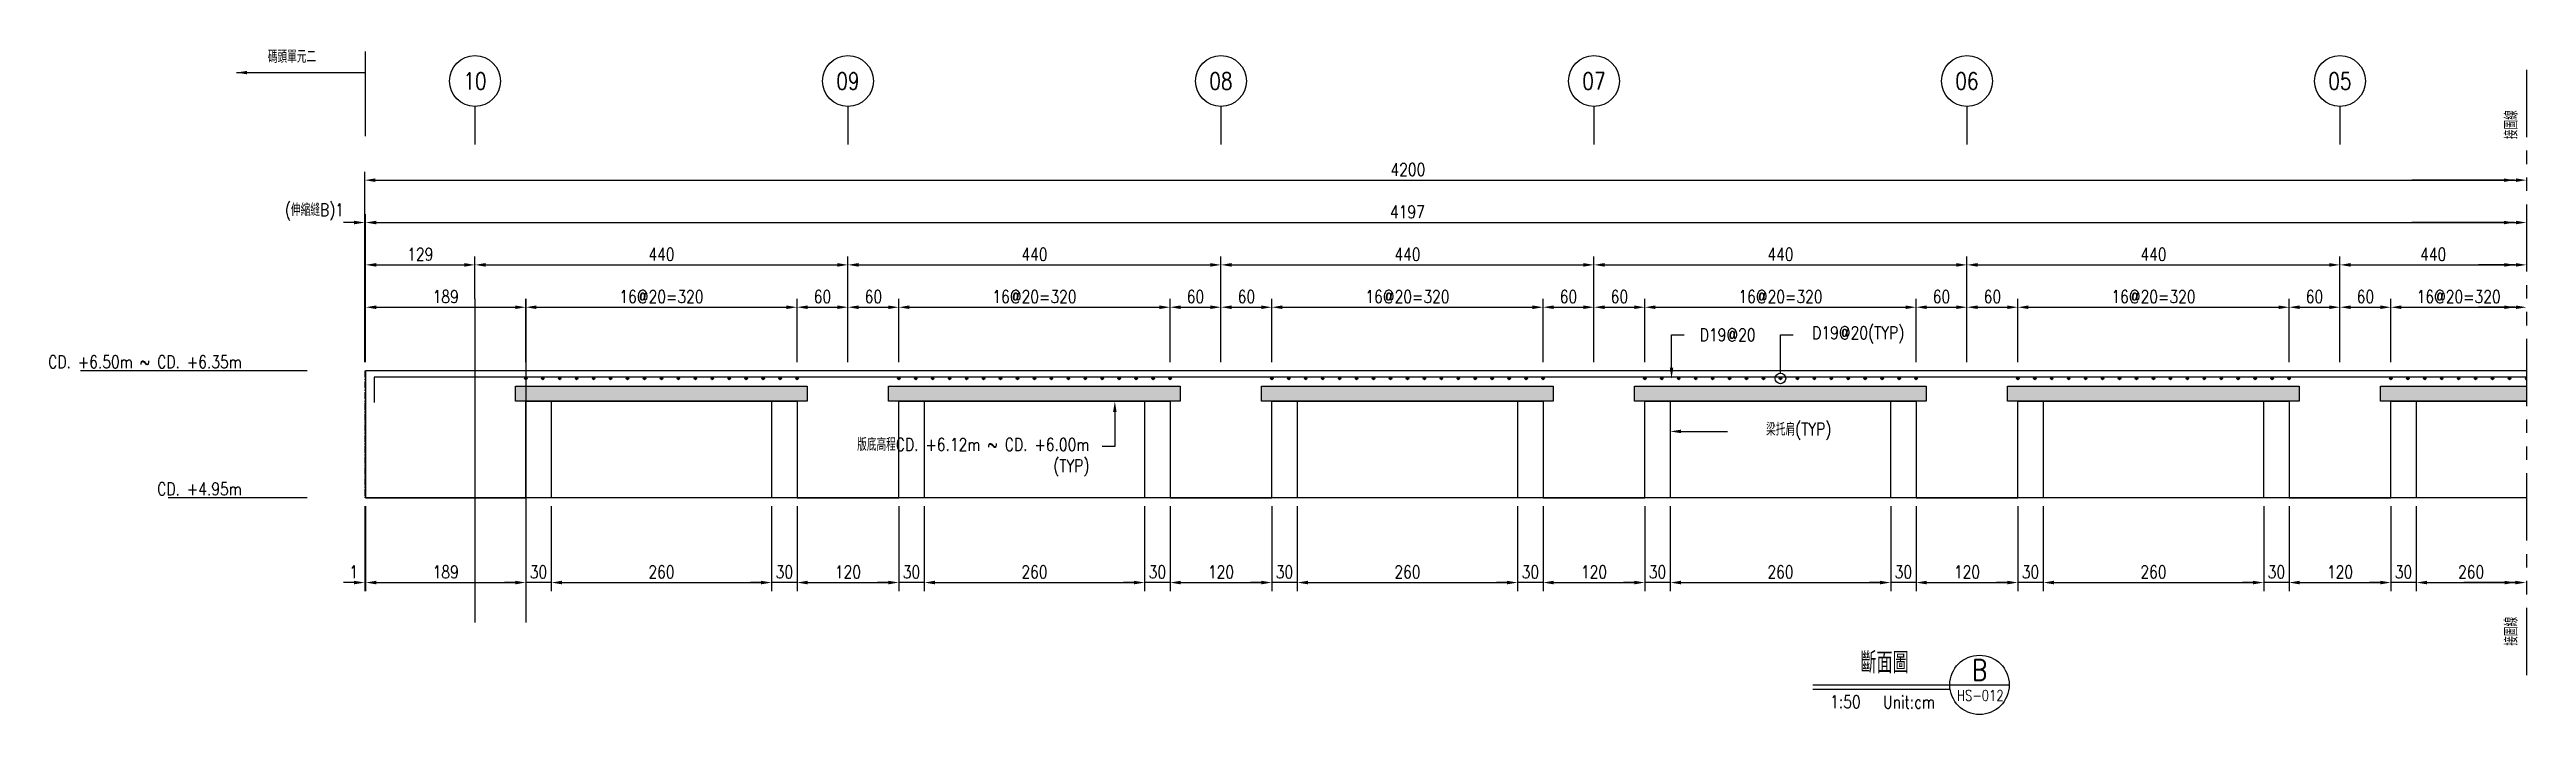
# Model space of a CAD drawing. Extents: x -791 to 13121, y -31587 to 2944.
# Drawn here: x 6902 to 9824, y 910 to 1695 of the extents above; entities that cross this region are included whole.
import ezdxf
from ezdxf import colors
from ezdxf.entities.mleader import LeaderData, LeaderLine
from ezdxf.enums import TextEntityAlignment as Align
from ezdxf.math import Vec2, Vec3

# ---------------------------------------------------------------- set-up
doc = ezdxf.new("R2010")
doc.units = 0
doc.header["$LTSCALE"] = 0.05
doc.linetypes.add('CENTER', pattern=[50.8, 31.75, -6.35, 6.35, -6.35])
doc.linetypes.add('PHANTOM', pattern=[63.5, 31.75, -6.35, 6.35, -6.35, 6.35, -6.35])
doc.layers.get('0').update_dxf_attribs({"linetype": 'CONTINUOUS'})
doc.layers.get('Defpoints').update_dxf_attribs({"linetype": 'CONTINUOUS'})
for name, color, linetype in [('HB_0', 7, 'CONTINUOUS'), ('HB_DIM', 1, 'CONTINUOUS'), ('HB_ReBar', 3, 'CONTINUOUS'), ('HB_SYMBOLS', 7, 'CONTINUOUS'), ('HB_TXT_CTEXT', 2, 'CONTINUOUS'), ('底圖', 7, 'CONTINUOUS'), ('預鑄版_HATCH', 253, 'CONTINUOUS')]:
    doc.layers.add(name, color=color, linetype=linetype)
doc.styles.get("Standard").update_dxf_attribs({"font": 'ROMANS.shx', "width": 0.8, "bigfont": 'lchinap.shx'})
doc.dimstyles.new('50cm', dxfattribs={"dimscale": 5, "dimtxt": 3, "dimasz": 2.5, "dimexe": 2, "dimexo": 2, "dimgap": 1, "dimtad": 1, "dimdsep": 46, "dimtxsty": 'Standard', "dimcen": 0, "dimclrt": 2, "dimadec": 0, "dimazin": 0, "dimtfac": 1, "dimtix": 1, "dimtmove": 2, "dimatfit": 3, "dimfxl": 0, "dimtolj": 1, "dimtzin": 0, "dimarcsym": 0})

msp = doc.modelspace()

# ---------------------------------------------------------------- texts
at = {"layer": 'HB_0', "color": 2, "linetype": 'Continuous', "width": 0.8}
for s, p in [('1:50', (9020.74, 924.947)), ('Unit:cm', (9095.794, 924.947))]:
    msp.add_text(s, height=15, dxfattribs=at).set_placement(p, align=Align.MIDDLE)
at = {"layer": 'HB_DIM', "color": 2, "insert": (7159.771, 1694.075), "char_height": 15, "attachment_point": 1}
msp.add_mtext('碼頭單元二 ', dxfattribs=at)
at = {"layer": 'HB_TXT_CTEXT', "linetype": 'Continuous', "width": 0.8}
for p in [(9805.271, 1606.208, 0), (9805.271, 1008.209, 0)]:
    msp.add_text('接圖線', height=15, rotation=90, dxfattribs=at).set_placement(p, align=Align.MIDDLE)
at = {"layer": 'HB_TXT_CTEXT', "color": 3, "linetype": 'Continuous', "width": 0.8}
msp.add_text('斷面圖', height=25.0001, dxfattribs=at).set_placement((9066.933, 972.447), align=Align.MIDDLE)

# ---------------------------------------------------------------- blocks, each defined once
blk = doc.blocks.new('CA')
at = {"layer": 'HB_SYMBOLS', "color": 3, "linetype": 'Continuous'}
blk.add_line((0, 0), (14, 0), dxfattribs=at)
at = {"layer": 'HB_SYMBOLS', "color": 4, "linetype": 'Continuous'}
blk.add_circle((7, 0), 7, dxfattribs=at)
at = {"layer": 'HB_SYMBOLS', "color": 3, "linetype": 'Continuous', "width": 0.8}
blk.add_attdef('A', text='', height=5, dxfattribs=at).set_placement((7, 3.5), align=Align.MIDDLE)
at = {"layer": 'HB_SYMBOLS', "color": 1, "linetype": 'Continuous', "width": 0.8}
blk.add_attdef('HB2002', text='', height=2.5, dxfattribs=at).set_placement((7, -2.5), align=Align.MIDDLE)
blk = doc.blocks.new('_None')
blk = doc.blocks.new('gr_t')
at = {"layer": 'HB_SYMBOLS', "color": 4, "linetype": 'Continuous'}
blk.add_line((0, -6), (0, -15), dxfattribs=at)
blk.add_circle((0, 0), 6, dxfattribs=at)
at = {"layer": 'HB_SYMBOLS', "color": 4, "linetype": 'Continuous', "width": 0.8}
blk.add_attdef('A', text='', height=4.5, dxfattribs=at).set_placement((0, 0), align=Align.MIDDLE)
blk = doc.blocks.new('*D788')
at = {"layer": 'Defpoints', "color": 0}
for p in [(9824.1, 1490.7), (7275.1, 1315.7), (9824.1, 1315.7)]:
    blk.add_point(p, dxfattribs=at)
at = {"layer": 'HB_DIM', "color": 0, "lineweight": -2}
for p, q in [((7275.1, 1325.7), (7275.1, 1500.7)), ((7287.6, 1490.7), (9811.6, 1490.7))]:
    blk.add_line(p, q, dxfattribs=at)
at = {"layer": 'HB_DIM', "color": 0}
for points in [[(7287.6, 1492.8), (7287.6, 1488.6), (7275.1, 1490.7)], [(9811.6, 1492.8), (9811.6, 1488.6), (9824.1, 1490.7)]]:
    blk.add_solid(points, dxfattribs=at)
at = {"layer": 'HB_DIM', "color": 2, "insert": (8504.1, 1503.2), "char_height": 15, "attachment_point": 5}
blk.add_mtext('\\A1;4197', dxfattribs=at)
blk = doc.blocks.new('*D789')
at = {"layer": 'Defpoints', "color": 0}
for p in [(7404.1, 1440.7), (7404.1, 1390.7), (7275.1, 1315.7)]:
    blk.add_point(p, dxfattribs=at)
at = {"layer": 'HB_DIM', "color": 0, "lineweight": -2}
for p, q in [((7275.1, 1325.7), (7275.1, 1450.7)), ((7287.6, 1440.7), (7391.6, 1440.7)), ((7404.1, 1400.7), (7404.1, 1450.7))]:
    blk.add_line(p, q, dxfattribs=at)
at = {"layer": 'HB_DIM', "color": 0}
for points in [[(7287.6, 1442.8), (7287.6, 1438.6), (7275.1, 1440.7)], [(7391.6, 1442.8), (7391.6, 1438.6), (7404.1, 1440.7)]]:
    blk.add_solid(points, dxfattribs=at)
at = {"layer": 'HB_DIM', "color": 2, "insert": (7339.6, 1453.2), "char_height": 15, "attachment_point": 5}
blk.add_mtext('\\A1;129', dxfattribs=at)
blk = doc.blocks.new('*D790')
at = {"layer": 'Defpoints', "color": 0}
for p in [(9824.1, 1540.7), (7274.1, 1315.7), (9824.1, 1315.7)]:
    blk.add_point(p, dxfattribs=at)
at = {"layer": 'HB_DIM', "color": 0, "lineweight": -2}
for p, q in [((7274.1, 1325.7), (7274.1, 1550.7)), ((7286.6, 1540.7), (9811.6, 1540.7))]:
    blk.add_line(p, q, dxfattribs=at)
at = {"layer": 'HB_DIM', "color": 0}
for points in [[(7286.6, 1542.8), (7286.6, 1538.6), (7274.1, 1540.7)], [(9811.6, 1542.8), (9811.6, 1538.6), (9824.1, 1540.7)]]:
    blk.add_solid(points, dxfattribs=at)
at = {"layer": 'HB_DIM', "color": 2, "insert": (8504.6, 1553.2), "char_height": 15, "attachment_point": 5}
blk.add_mtext('\\A1;4200', dxfattribs=at)
blk = doc.blocks.new('*D791')
at = {"layer": 'Defpoints', "color": 0}
for p in [(7274.1, 1490.7), (7274.1, 1315.7), (7275.1, 1315.7)]:
    blk.add_point(p, dxfattribs=at)
at = {"layer": 'HB_DIM', "color": 0, "lineweight": -2}
for p, q in [((7261.6, 1490.7), (7249.1, 1490.7)), ((7274.1, 1325.7), (7274.1, 1500.7)), ((7275.1, 1490.7), (7274.1, 1490.7)), ((7275.1, 1325.7), (7275.1, 1500.7)), ((7287.6, 1490.7), (7300.1, 1490.7))]:
    blk.add_line(p, q, dxfattribs=at)
at = {"layer": 'HB_DIM', "color": 0}
for points in [[(7261.6, 1492.8), (7261.6, 1488.6), (7274.1, 1490.7)], [(7287.6, 1492.8), (7287.6, 1488.6), (7275.1, 1490.7)]]:
    blk.add_solid(points, dxfattribs=at)
at = {"layer": 'HB_DIM', "color": 2, "insert": (7214.7, 1503.2), "char_height": 15, "attachment_point": 5}
blk.add_mtext('\\A1;(伸縮縫B)1', dxfattribs=at)
blk = doc.blocks.new('*D792')
at = {"layer": 'Defpoints', "color": 0}
for p in [(7844.1, 1440.7), (7404.1, 1390.7), (7844.1, 1390.7)]:
    blk.add_point(p, dxfattribs=at)
at = {"layer": 'HB_DIM', "color": 0, "lineweight": -2}
for p, q in [((7404.1, 1400.7), (7404.1, 1450.7)), ((7416.6, 1440.7), (7831.6, 1440.7)), ((7844.1, 1400.7), (7844.1, 1450.7))]:
    blk.add_line(p, q, dxfattribs=at)
at = {"layer": 'HB_DIM', "color": 0}
for points in [[(7416.6, 1442.8), (7416.6, 1438.6), (7404.1, 1440.7)], [(7831.6, 1442.8), (7831.6, 1438.6), (7844.1, 1440.7)]]:
    blk.add_solid(points, dxfattribs=at)
at = {"layer": 'HB_DIM', "color": 2, "insert": (7624.1, 1453.2), "char_height": 15, "attachment_point": 5}
blk.add_mtext('\\A1;440', dxfattribs=at)
blk = doc.blocks.new('*D793')
at = {"layer": 'Defpoints', "color": 0}
for p in [(7464.1, 1390.7), (7275.1, 1315.7), (7464.1, 1315.7)]:
    blk.add_point(p, dxfattribs=at)
at = {"layer": 'HB_DIM', "color": 0, "lineweight": -2}
for p, q in [((7275.1, 1325.7), (7275.1, 1400.7)), ((7287.6, 1390.7), (7451.6, 1390.7)), ((7464.1, 1325.7), (7464.1, 1400.7))]:
    blk.add_line(p, q, dxfattribs=at)
at = {"layer": 'HB_DIM', "color": 0}
for points in [[(7287.6, 1392.8), (7287.6, 1388.6), (7275.1, 1390.7)], [(7451.6, 1392.8), (7451.6, 1388.6), (7464.1, 1390.7)]]:
    blk.add_solid(points, dxfattribs=at)
at = {"layer": 'HB_DIM', "color": 2, "insert": (7369.6, 1403.2), "char_height": 15, "attachment_point": 5}
blk.add_mtext('\\A1;189', dxfattribs=at)
blk = doc.blocks.new('*D794')
at = {"layer": 'Defpoints', "color": 0}
for p in [(8284.1, 1440.7), (7844.1, 1390.7), (8284.1, 1390.7)]:
    blk.add_point(p, dxfattribs=at)
at = {"layer": 'HB_DIM', "color": 0, "lineweight": -2}
for p, q in [((7844.1, 1400.7), (7844.1, 1450.7)), ((7856.6, 1440.7), (8271.6, 1440.7)), ((8284.1, 1400.7), (8284.1, 1450.7))]:
    blk.add_line(p, q, dxfattribs=at)
at = {"layer": 'HB_DIM', "color": 0}
for points in [[(7856.6, 1442.8), (7856.6, 1438.6), (7844.1, 1440.7)], [(8271.6, 1442.8), (8271.6, 1438.6), (8284.1, 1440.7)]]:
    blk.add_solid(points, dxfattribs=at)
at = {"layer": 'HB_DIM', "color": 2, "insert": (8064.1, 1453.2), "char_height": 15, "attachment_point": 5}
blk.add_mtext('\\A1;440', dxfattribs=at)
blk = doc.blocks.new('*D795')
at = {"layer": 'Defpoints', "color": 0}
for p in [(8724.1, 1440.7), (8284.1, 1390.7), (8724.1, 1390.7)]:
    blk.add_point(p, dxfattribs=at)
at = {"layer": 'HB_DIM', "color": 0, "lineweight": -2}
for p, q in [((8284.1, 1400.7), (8284.1, 1450.7)), ((8296.6, 1440.7), (8711.6, 1440.7)), ((8724.1, 1400.7), (8724.1, 1450.7))]:
    blk.add_line(p, q, dxfattribs=at)
at = {"layer": 'HB_DIM', "color": 0}
for points in [[(8296.6, 1442.8), (8296.6, 1438.6), (8284.1, 1440.7)], [(8711.6, 1442.8), (8711.6, 1438.6), (8724.1, 1440.7)]]:
    blk.add_solid(points, dxfattribs=at)
at = {"layer": 'HB_DIM', "color": 2, "insert": (8504.1, 1453.2), "char_height": 15, "attachment_point": 5}
blk.add_mtext('\\A1;440', dxfattribs=at)
blk = doc.blocks.new('*D796')
at = {"layer": 'Defpoints', "color": 0}
for p in [(9164.1, 1440.7), (8724.1, 1390.7), (9164.1, 1390.7)]:
    blk.add_point(p, dxfattribs=at)
at = {"layer": 'HB_DIM', "color": 0, "lineweight": -2}
for p, q in [((8724.1, 1400.7), (8724.1, 1450.7)), ((8736.6, 1440.7), (9151.6, 1440.7)), ((9164.1, 1400.7), (9164.1, 1450.7))]:
    blk.add_line(p, q, dxfattribs=at)
at = {"layer": 'HB_DIM', "color": 0}
for points in [[(8736.6, 1442.8), (8736.6, 1438.6), (8724.1, 1440.7)], [(9151.6, 1442.8), (9151.6, 1438.6), (9164.1, 1440.7)]]:
    blk.add_solid(points, dxfattribs=at)
at = {"layer": 'HB_DIM', "color": 2, "insert": (8944.1, 1453.2), "char_height": 15, "attachment_point": 5}
blk.add_mtext('\\A1;440', dxfattribs=at)
blk = doc.blocks.new('*D797')
at = {"layer": 'Defpoints', "color": 0}
for p in [(9604.1, 1440.7), (9164.1, 1390.7), (9604.1, 1390.7)]:
    blk.add_point(p, dxfattribs=at)
at = {"layer": 'HB_DIM', "color": 0, "lineweight": -2}
for p, q in [((9164.1, 1400.7), (9164.1, 1450.7)), ((9176.6, 1440.7), (9591.6, 1440.7)), ((9604.1, 1400.7), (9604.1, 1450.7))]:
    blk.add_line(p, q, dxfattribs=at)
at = {"layer": 'HB_DIM', "color": 0}
for points in [[(9176.6, 1442.8), (9176.6, 1438.6), (9164.1, 1440.7)], [(9591.6, 1442.8), (9591.6, 1438.6), (9604.1, 1440.7)]]:
    blk.add_solid(points, dxfattribs=at)
at = {"layer": 'HB_DIM', "color": 2, "insert": (9384.1, 1453.2), "char_height": 15, "attachment_point": 5}
blk.add_mtext('\\A1;440', dxfattribs=at)
blk = doc.blocks.new('*D798')
at = {"layer": 'Defpoints', "color": 0}
for p in [(7784.1, 1165.7), (7904.1, 1165.7), (7904.1, 1065.7)]:
    blk.add_point(p, dxfattribs=at)
at = {"layer": 'HB_DIM', "color": 0, "lineweight": -2}
for p, q in [((7784.1, 1155.7), (7784.1, 1055.7)), ((7904.1, 1155.7), (7904.1, 1055.7)), ((7796.6, 1065.7), (7891.6, 1065.7))]:
    blk.add_line(p, q, dxfattribs=at)
at = {"layer": 'HB_DIM', "color": 0}
for points in [[(7796.6, 1067.8), (7796.6, 1063.6), (7784.1, 1065.7)], [(7891.6, 1067.8), (7891.6, 1063.6), (7904.1, 1065.7)]]:
    blk.add_solid(points, dxfattribs=at)
at = {"layer": 'HB_DIM', "color": 2, "insert": (7844.1, 1078.2), "char_height": 15, "attachment_point": 5}
blk.add_mtext('\\A1;120', dxfattribs=at)
blk = doc.blocks.new('*D799')
at = {"layer": 'Defpoints', "color": 0}
for p in [(7754.1, 1165.7), (7784.1, 1165.7), (7754.1, 1065.7)]:
    blk.add_point(p, dxfattribs=at)
at = {"layer": 'HB_DIM', "color": 0, "lineweight": -2}
for p, q in [((7754.1, 1155.7), (7754.1, 1055.7)), ((7784.1, 1155.7), (7784.1, 1055.7)), ((7741.6, 1065.7), (7729.1, 1065.7)), ((7784.1, 1065.7), (7754.1, 1065.7)), ((7796.6, 1065.7), (7809.1, 1065.7))]:
    blk.add_line(p, q, dxfattribs=at)
at = {"layer": 'HB_DIM', "color": 0}
for points in [[(7741.6, 1067.8), (7741.6, 1063.6), (7754.1, 1065.7)], [(7796.6, 1067.8), (7796.6, 1063.6), (7784.1, 1065.7)]]:
    blk.add_solid(points, dxfattribs=at)
at = {"layer": 'HB_DIM', "color": 2, "insert": (7769.1, 1078.2), "char_height": 15, "attachment_point": 5}
blk.add_mtext('\\A1;30', dxfattribs=at)
blk = doc.blocks.new('*D800')
at = {"layer": 'Defpoints', "color": 0}
for p in [(7904.1, 1165.7), (7934.1, 1165.7), (7904.1, 1065.7)]:
    blk.add_point(p, dxfattribs=at)
at = {"layer": 'HB_DIM', "color": 0, "lineweight": -2}
for p, q in [((7904.1, 1155.7), (7904.1, 1055.7)), ((7934.1, 1155.7), (7934.1, 1055.7)), ((7891.6, 1065.7), (7879.1, 1065.7)), ((7934.1, 1065.7), (7904.1, 1065.7)), ((7946.6, 1065.7), (7959.1, 1065.7))]:
    blk.add_line(p, q, dxfattribs=at)
at = {"layer": 'HB_DIM', "color": 0}
for points in [[(7891.6, 1067.8), (7891.6, 1063.6), (7904.1, 1065.7)], [(7946.6, 1067.8), (7946.6, 1063.6), (7934.1, 1065.7)]]:
    blk.add_solid(points, dxfattribs=at)
at = {"layer": 'HB_DIM', "color": 2, "insert": (7919.1, 1078.2), "char_height": 15, "attachment_point": 5}
blk.add_mtext('\\A1;30', dxfattribs=at)
blk = doc.blocks.new('*D801')
at = {"layer": 'Defpoints', "color": 0}
for p in [(8224.1, 1165.7), (8344.1, 1165.7), (8344.1, 1065.7)]:
    blk.add_point(p, dxfattribs=at)
at = {"layer": 'HB_DIM', "color": 0, "lineweight": -2}
for p, q in [((8224.1, 1155.7), (8224.1, 1055.7)), ((8344.1, 1155.7), (8344.1, 1055.7)), ((8236.6, 1065.7), (8331.6, 1065.7))]:
    blk.add_line(p, q, dxfattribs=at)
at = {"layer": 'HB_DIM', "color": 0}
for points in [[(8236.6, 1067.8), (8236.6, 1063.6), (8224.1, 1065.7)], [(8331.6, 1067.8), (8331.6, 1063.6), (8344.1, 1065.7)]]:
    blk.add_solid(points, dxfattribs=at)
at = {"layer": 'HB_DIM', "color": 2, "insert": (8284.1, 1078.2), "char_height": 15, "attachment_point": 5}
blk.add_mtext('\\A1;120', dxfattribs=at)
blk = doc.blocks.new('*D802')
at = {"layer": 'Defpoints', "color": 0}
for p in [(8194.1, 1165.7), (8224.1, 1165.7), (8194.1, 1065.7)]:
    blk.add_point(p, dxfattribs=at)
at = {"layer": 'HB_DIM', "color": 0, "lineweight": -2}
for p, q in [((8194.1, 1155.7), (8194.1, 1055.7)), ((8224.1, 1155.7), (8224.1, 1055.7)), ((8181.6, 1065.7), (8169.1, 1065.7)), ((8224.1, 1065.7), (8194.1, 1065.7)), ((8236.6, 1065.7), (8249.1, 1065.7))]:
    blk.add_line(p, q, dxfattribs=at)
at = {"layer": 'HB_DIM', "color": 0}
for points in [[(8181.6, 1067.8), (8181.6, 1063.6), (8194.1, 1065.7)], [(8236.6, 1067.8), (8236.6, 1063.6), (8224.1, 1065.7)]]:
    blk.add_solid(points, dxfattribs=at)
at = {"layer": 'HB_DIM', "color": 2, "insert": (8209.1, 1078.2), "char_height": 15, "attachment_point": 5}
blk.add_mtext('\\A1;30', dxfattribs=at)
blk = doc.blocks.new('*D803')
at = {"layer": 'Defpoints', "color": 0}
for p in [(8344.1, 1165.7), (8374.1, 1165.7), (8344.1, 1065.7)]:
    blk.add_point(p, dxfattribs=at)
at = {"layer": 'HB_DIM', "color": 0, "lineweight": -2}
for p, q in [((8344.1, 1155.7), (8344.1, 1055.7)), ((8374.1, 1155.7), (8374.1, 1055.7)), ((8331.6, 1065.7), (8319.1, 1065.7)), ((8374.1, 1065.7), (8344.1, 1065.7)), ((8386.6, 1065.7), (8399.1, 1065.7))]:
    blk.add_line(p, q, dxfattribs=at)
at = {"layer": 'HB_DIM', "color": 0}
for points in [[(8331.6, 1067.8), (8331.6, 1063.6), (8344.1, 1065.7)], [(8386.6, 1067.8), (8386.6, 1063.6), (8374.1, 1065.7)]]:
    blk.add_solid(points, dxfattribs=at)
at = {"layer": 'HB_DIM', "color": 2, "insert": (8359.1, 1078.2), "char_height": 15, "attachment_point": 5}
blk.add_mtext('\\A1;30', dxfattribs=at)
blk = doc.blocks.new('*D804')
at = {"layer": 'Defpoints', "color": 0}
for p in [(8664.1, 1165.7), (8784.1, 1165.7), (8784.1, 1065.7)]:
    blk.add_point(p, dxfattribs=at)
at = {"layer": 'HB_DIM', "color": 0, "lineweight": -2}
for p, q in [((8664.1, 1155.7), (8664.1, 1055.7)), ((8784.1, 1155.7), (8784.1, 1055.7)), ((8676.6, 1065.7), (8771.6, 1065.7))]:
    blk.add_line(p, q, dxfattribs=at)
at = {"layer": 'HB_DIM', "color": 0}
for points in [[(8676.6, 1067.8), (8676.6, 1063.6), (8664.1, 1065.7)], [(8771.6, 1067.8), (8771.6, 1063.6), (8784.1, 1065.7)]]:
    blk.add_solid(points, dxfattribs=at)
at = {"layer": 'HB_DIM', "color": 2, "insert": (8724.1, 1078.2), "char_height": 15, "attachment_point": 5}
blk.add_mtext('\\A1;120', dxfattribs=at)
blk = doc.blocks.new('*D805')
at = {"layer": 'Defpoints', "color": 0}
for p in [(8634.1, 1165.7), (8664.1, 1165.7), (8634.1, 1065.7)]:
    blk.add_point(p, dxfattribs=at)
at = {"layer": 'HB_DIM', "color": 0, "lineweight": -2}
for p, q in [((8634.1, 1155.7), (8634.1, 1055.7)), ((8664.1, 1155.7), (8664.1, 1055.7)), ((8621.6, 1065.7), (8609.1, 1065.7)), ((8664.1, 1065.7), (8634.1, 1065.7)), ((8676.6, 1065.7), (8689.1, 1065.7))]:
    blk.add_line(p, q, dxfattribs=at)
at = {"layer": 'HB_DIM', "color": 0}
for points in [[(8621.6, 1067.8), (8621.6, 1063.6), (8634.1, 1065.7)], [(8676.6, 1067.8), (8676.6, 1063.6), (8664.1, 1065.7)]]:
    blk.add_solid(points, dxfattribs=at)
at = {"layer": 'HB_DIM', "color": 2, "insert": (8649.1, 1078.2), "char_height": 15, "attachment_point": 5}
blk.add_mtext('\\A1;30', dxfattribs=at)
blk = doc.blocks.new('*D806')
at = {"layer": 'Defpoints', "color": 0}
for p in [(8784.1, 1165.7), (8814.1, 1165.7), (8784.1, 1065.7)]:
    blk.add_point(p, dxfattribs=at)
at = {"layer": 'HB_DIM', "color": 0, "lineweight": -2}
for p, q in [((8784.1, 1155.7), (8784.1, 1055.7)), ((8814.1, 1155.7), (8814.1, 1055.7)), ((8771.6, 1065.7), (8759.1, 1065.7)), ((8814.1, 1065.7), (8784.1, 1065.7)), ((8826.6, 1065.7), (8839.1, 1065.7))]:
    blk.add_line(p, q, dxfattribs=at)
at = {"layer": 'HB_DIM', "color": 0}
for points in [[(8771.6, 1067.8), (8771.6, 1063.6), (8784.1, 1065.7)], [(8826.6, 1067.8), (8826.6, 1063.6), (8814.1, 1065.7)]]:
    blk.add_solid(points, dxfattribs=at)
at = {"layer": 'HB_DIM', "color": 2, "insert": (8799.1, 1078.2), "char_height": 15, "attachment_point": 5}
blk.add_mtext('\\A1;30', dxfattribs=at)
blk = doc.blocks.new('*D807')
at = {"layer": 'Defpoints', "color": 0}
for p in [(9104.1, 1165.7), (9224.1, 1165.7), (9224.1, 1065.7)]:
    blk.add_point(p, dxfattribs=at)
at = {"layer": 'HB_DIM', "color": 0, "lineweight": -2}
for p, q in [((9104.1, 1155.7), (9104.1, 1055.7)), ((9224.1, 1155.7), (9224.1, 1055.7)), ((9116.6, 1065.7), (9211.6, 1065.7))]:
    blk.add_line(p, q, dxfattribs=at)
at = {"layer": 'HB_DIM', "color": 0}
for points in [[(9116.6, 1067.8), (9116.6, 1063.6), (9104.1, 1065.7)], [(9211.6, 1067.8), (9211.6, 1063.6), (9224.1, 1065.7)]]:
    blk.add_solid(points, dxfattribs=at)
at = {"layer": 'HB_DIM', "color": 2, "insert": (9164.1, 1078.2), "char_height": 15, "attachment_point": 5}
blk.add_mtext('\\A1;120', dxfattribs=at)
blk = doc.blocks.new('*D808')
at = {"layer": 'Defpoints', "color": 0}
for p in [(9074.1, 1165.7), (9104.1, 1165.7), (9074.1, 1065.7)]:
    blk.add_point(p, dxfattribs=at)
at = {"layer": 'HB_DIM', "color": 0, "lineweight": -2}
for p, q in [((9074.1, 1155.7), (9074.1, 1055.7)), ((9104.1, 1155.7), (9104.1, 1055.7)), ((9061.6, 1065.7), (9049.1, 1065.7)), ((9104.1, 1065.7), (9074.1, 1065.7)), ((9116.6, 1065.7), (9129.1, 1065.7))]:
    blk.add_line(p, q, dxfattribs=at)
at = {"layer": 'HB_DIM', "color": 0}
for points in [[(9061.6, 1067.8), (9061.6, 1063.6), (9074.1, 1065.7)], [(9116.6, 1067.8), (9116.6, 1063.6), (9104.1, 1065.7)]]:
    blk.add_solid(points, dxfattribs=at)
at = {"layer": 'HB_DIM', "color": 2, "insert": (9089.1, 1078.2), "char_height": 15, "attachment_point": 5}
blk.add_mtext('\\A1;30', dxfattribs=at)
blk = doc.blocks.new('*D809')
at = {"layer": 'Defpoints', "color": 0}
for p in [(9224.1, 1165.7), (9254.1, 1165.7), (9224.1, 1065.7)]:
    blk.add_point(p, dxfattribs=at)
at = {"layer": 'HB_DIM', "color": 0, "lineweight": -2}
for p, q in [((9224.1, 1155.7), (9224.1, 1055.7)), ((9254.1, 1155.7), (9254.1, 1055.7)), ((9211.6, 1065.7), (9199.1, 1065.7)), ((9254.1, 1065.7), (9224.1, 1065.7)), ((9266.6, 1065.7), (9279.1, 1065.7))]:
    blk.add_line(p, q, dxfattribs=at)
at = {"layer": 'HB_DIM', "color": 0}
for points in [[(9211.6, 1067.8), (9211.6, 1063.6), (9224.1, 1065.7)], [(9266.6, 1067.8), (9266.6, 1063.6), (9254.1, 1065.7)]]:
    blk.add_solid(points, dxfattribs=at)
at = {"layer": 'HB_DIM', "color": 2, "insert": (9239.1, 1078.2), "char_height": 15, "attachment_point": 5}
blk.add_mtext('\\A1;30', dxfattribs=at)
blk = doc.blocks.new('*D810')
at = {"layer": 'Defpoints', "color": 0}
for p in [(9544.1, 1165.7), (9664.1, 1165.7), (9664.1, 1065.7)]:
    blk.add_point(p, dxfattribs=at)
at = {"layer": 'HB_DIM', "color": 0, "lineweight": -2}
for p, q in [((9544.1, 1155.7), (9544.1, 1055.7)), ((9664.1, 1155.7), (9664.1, 1055.7)), ((9556.6, 1065.7), (9651.6, 1065.7))]:
    blk.add_line(p, q, dxfattribs=at)
at = {"layer": 'HB_DIM', "color": 0}
for points in [[(9556.6, 1067.8), (9556.6, 1063.6), (9544.1, 1065.7)], [(9651.6, 1067.8), (9651.6, 1063.6), (9664.1, 1065.7)]]:
    blk.add_solid(points, dxfattribs=at)
at = {"layer": 'HB_DIM', "color": 2, "insert": (9604.1, 1078.2), "char_height": 15, "attachment_point": 5}
blk.add_mtext('\\A1;120', dxfattribs=at)
blk = doc.blocks.new('*D811')
at = {"layer": 'Defpoints', "color": 0}
for p in [(9514.1, 1165.7), (9544.1, 1165.7), (9514.1, 1065.7)]:
    blk.add_point(p, dxfattribs=at)
at = {"layer": 'HB_DIM', "color": 0, "lineweight": -2}
for p, q in [((9514.1, 1155.7), (9514.1, 1055.7)), ((9544.1, 1155.7), (9544.1, 1055.7)), ((9501.6, 1065.7), (9489.1, 1065.7)), ((9544.1, 1065.7), (9514.1, 1065.7)), ((9556.6, 1065.7), (9569.1, 1065.7))]:
    blk.add_line(p, q, dxfattribs=at)
at = {"layer": 'HB_DIM', "color": 0}
for points in [[(9501.6, 1067.8), (9501.6, 1063.6), (9514.1, 1065.7)], [(9556.6, 1067.8), (9556.6, 1063.6), (9544.1, 1065.7)]]:
    blk.add_solid(points, dxfattribs=at)
at = {"layer": 'HB_DIM', "color": 2, "insert": (9529.1, 1078.2), "char_height": 15, "attachment_point": 5}
blk.add_mtext('\\A1;30', dxfattribs=at)
blk = doc.blocks.new('*D812')
at = {"layer": 'Defpoints', "color": 0}
for p in [(9664.1, 1165.7), (9694.1, 1165.7), (9664.1, 1065.7)]:
    blk.add_point(p, dxfattribs=at)
at = {"layer": 'HB_DIM', "color": 0, "lineweight": -2}
for p, q in [((9664.1, 1155.7), (9664.1, 1055.7)), ((9694.1, 1155.7), (9694.1, 1055.7)), ((9651.6, 1065.7), (9639.1, 1065.7)), ((9694.1, 1065.7), (9664.1, 1065.7)), ((9706.6, 1065.7), (9719.1, 1065.7))]:
    blk.add_line(p, q, dxfattribs=at)
at = {"layer": 'HB_DIM', "color": 0}
for points in [[(9651.6, 1067.8), (9651.6, 1063.6), (9664.1, 1065.7)], [(9706.6, 1067.8), (9706.6, 1063.6), (9694.1, 1065.7)]]:
    blk.add_solid(points, dxfattribs=at)
at = {"layer": 'HB_DIM', "color": 2, "insert": (9679.1, 1078.2), "char_height": 15, "attachment_point": 5}
blk.add_mtext('\\A1;30', dxfattribs=at)
blk = doc.blocks.new('*D765')
at = {"layer": 'Defpoints', "color": 0}
for p in [(9254.1, 1165.7), (9514.1, 1165.7), (9514.1, 1065.7)]:
    blk.add_point(p, dxfattribs=at)
at = {"layer": 'HB_DIM', "color": 0, "lineweight": -2}
for p, q in [((9254.1, 1155.7), (9254.1, 1055.7)), ((9514.1, 1155.7), (9514.1, 1055.7)), ((9266.6, 1065.7), (9501.6, 1065.7))]:
    blk.add_line(p, q, dxfattribs=at)
at = {"layer": 'HB_DIM', "color": 0}
for points in [[(9266.6, 1067.8), (9266.6, 1063.6), (9254.1, 1065.7)], [(9501.6, 1067.8), (9501.6, 1063.6), (9514.1, 1065.7)]]:
    blk.add_solid(points, dxfattribs=at)
at = {"layer": 'HB_DIM', "color": 2, "insert": (9384.1, 1078.2), "char_height": 15, "attachment_point": 5}
blk.add_mtext('\\A1;260', dxfattribs=at)
blk = doc.blocks.new('*D766')
at = {"layer": 'Defpoints', "color": 0}
for p in [(8814.1, 1165.7), (9074.1, 1165.7), (9074.1, 1065.7)]:
    blk.add_point(p, dxfattribs=at)
at = {"layer": 'HB_DIM', "color": 0, "lineweight": -2}
for p, q in [((8814.1, 1155.7), (8814.1, 1055.7)), ((9074.1, 1155.7), (9074.1, 1055.7)), ((8826.6, 1065.7), (9061.6, 1065.7))]:
    blk.add_line(p, q, dxfattribs=at)
at = {"layer": 'HB_DIM', "color": 0}
for points in [[(8826.6, 1067.8), (8826.6, 1063.6), (8814.1, 1065.7)], [(9061.6, 1067.8), (9061.6, 1063.6), (9074.1, 1065.7)]]:
    blk.add_solid(points, dxfattribs=at)
at = {"layer": 'HB_DIM', "color": 2, "insert": (8944.1, 1078.2), "char_height": 15, "attachment_point": 5}
blk.add_mtext('\\A1;260', dxfattribs=at)
blk = doc.blocks.new('*D767')
at = {"layer": 'Defpoints', "color": 0}
for p in [(8374.1, 1165.7), (8634.1, 1165.7), (8634.1, 1065.7)]:
    blk.add_point(p, dxfattribs=at)
at = {"layer": 'HB_DIM', "color": 0, "lineweight": -2}
for p, q in [((8374.1, 1155.7), (8374.1, 1055.7)), ((8634.1, 1155.7), (8634.1, 1055.7)), ((8386.6, 1065.7), (8621.6, 1065.7))]:
    blk.add_line(p, q, dxfattribs=at)
at = {"layer": 'HB_DIM', "color": 0}
for points in [[(8386.6, 1067.8), (8386.6, 1063.6), (8374.1, 1065.7)], [(8621.6, 1067.8), (8621.6, 1063.6), (8634.1, 1065.7)]]:
    blk.add_solid(points, dxfattribs=at)
at = {"layer": 'HB_DIM', "color": 2, "insert": (8504.1, 1078.2), "char_height": 15, "attachment_point": 5}
blk.add_mtext('\\A1;260', dxfattribs=at)
blk = doc.blocks.new('*D768')
at = {"layer": 'Defpoints', "color": 0}
for p in [(7934.1, 1165.7), (8194.1, 1165.7), (8194.1, 1065.7)]:
    blk.add_point(p, dxfattribs=at)
at = {"layer": 'HB_DIM', "color": 0, "lineweight": -2}
for p, q in [((7934.1, 1155.7), (7934.1, 1055.7)), ((8194.1, 1155.7), (8194.1, 1055.7)), ((7946.6, 1065.7), (8181.6, 1065.7))]:
    blk.add_line(p, q, dxfattribs=at)
at = {"layer": 'HB_DIM', "color": 0}
for points in [[(7946.6, 1067.8), (7946.6, 1063.6), (7934.1, 1065.7)], [(8181.6, 1067.8), (8181.6, 1063.6), (8194.1, 1065.7)]]:
    blk.add_solid(points, dxfattribs=at)
at = {"layer": 'HB_DIM', "color": 2, "insert": (8064.1, 1078.2), "char_height": 15, "attachment_point": 5}
blk.add_mtext('\\A1;260', dxfattribs=at)
blk = doc.blocks.new('*D769')
at = {"layer": 'Defpoints', "color": 0}
for p in [(7494.1, 1165.7), (7754.1, 1165.7), (7754.1, 1065.7)]:
    blk.add_point(p, dxfattribs=at)
at = {"layer": 'HB_DIM', "color": 0, "lineweight": -2}
for p, q in [((7494.1, 1155.7), (7494.1, 1055.7)), ((7754.1, 1155.7), (7754.1, 1055.7)), ((7506.6, 1065.7), (7741.6, 1065.7))]:
    blk.add_line(p, q, dxfattribs=at)
at = {"layer": 'HB_DIM', "color": 0}
for points in [[(7506.6, 1067.8), (7506.6, 1063.6), (7494.1, 1065.7)], [(7741.6, 1067.8), (7741.6, 1063.6), (7754.1, 1065.7)]]:
    blk.add_solid(points, dxfattribs=at)
at = {"layer": 'HB_DIM', "color": 2, "insert": (7624.1, 1078.2), "char_height": 15, "attachment_point": 5}
blk.add_mtext('\\A1;260', dxfattribs=at)
blk = doc.blocks.new('*D770')
at = {"layer": 'Defpoints', "color": 0}
for p in [(7275.1, 1165.7), (7464.1, 1165.7), (7464.1, 1065.7)]:
    blk.add_point(p, dxfattribs=at)
at = {"layer": 'HB_DIM', "color": 0, "lineweight": -2}
for p, q in [((7275.1, 1155.7), (7275.1, 1055.7)), ((7464.1, 1155.7), (7464.1, 1055.7)), ((7287.6, 1065.7), (7451.6, 1065.7))]:
    blk.add_line(p, q, dxfattribs=at)
at = {"layer": 'HB_DIM', "color": 0}
for points in [[(7287.6, 1067.8), (7287.6, 1063.6), (7275.1, 1065.7)], [(7451.6, 1067.8), (7451.6, 1063.6), (7464.1, 1065.7)]]:
    blk.add_solid(points, dxfattribs=at)
at = {"layer": 'HB_DIM', "color": 2, "insert": (7369.6, 1078.2), "char_height": 15, "attachment_point": 5}
blk.add_mtext('\\A1;189', dxfattribs=at)
blk = doc.blocks.new('*D771')
at = {"layer": 'Defpoints', "color": 0}
for p in [(7464.1, 1165.7), (7494.1, 1165.7), (7464.1, 1065.7)]:
    blk.add_point(p, dxfattribs=at)
at = {"layer": 'HB_DIM', "color": 0, "lineweight": -2}
for p, q in [((7464.1, 1155.7), (7464.1, 1055.7)), ((7494.1, 1155.7), (7494.1, 1055.7)), ((7451.6, 1065.7), (7439.1, 1065.7)), ((7494.1, 1065.7), (7464.1, 1065.7)), ((7506.6, 1065.7), (7519.1, 1065.7))]:
    blk.add_line(p, q, dxfattribs=at)
at = {"layer": 'HB_DIM', "color": 0}
for points in [[(7451.6, 1067.8), (7451.6, 1063.6), (7464.1, 1065.7)], [(7506.6, 1067.8), (7506.6, 1063.6), (7494.1, 1065.7)]]:
    blk.add_solid(points, dxfattribs=at)
at = {"layer": 'HB_DIM', "color": 2, "insert": (7479.1, 1078.2), "char_height": 15, "attachment_point": 5}
blk.add_mtext('\\A1;30', dxfattribs=at)
blk = doc.blocks.new('*D772')
at = {"layer": 'Defpoints', "color": 0}
for p in [(7274.1, 1165.7), (7275.1, 1165.7), (7274.1, 1065.7)]:
    blk.add_point(p, dxfattribs=at)
at = {"layer": 'HB_DIM', "color": 0, "lineweight": -2}
for p, q in [((7274.1, 1155.7), (7274.1, 1055.7)), ((7275.1, 1155.7), (7275.1, 1055.7)), ((7261.6, 1065.7), (7249.1, 1065.7)), ((7275.1, 1065.7), (7274.1, 1065.7)), ((7287.6, 1065.7), (7300.1, 1065.7))]:
    blk.add_line(p, q, dxfattribs=at)
at = {"layer": 'HB_DIM', "color": 0}
for points in [[(7261.6, 1067.8), (7261.6, 1063.6), (7274.1, 1065.7)], [(7287.6, 1067.8), (7287.6, 1063.6), (7275.1, 1065.7)]]:
    blk.add_solid(points, dxfattribs=at)
at = {"layer": 'HB_DIM', "color": 2, "insert": (7261.1, 1078.2), "char_height": 15, "attachment_point": 5}
blk.add_mtext('\\A1;1', dxfattribs=at)
blk = doc.blocks.new('ReBarPoint')
at = {"layer": 'HB_0'}
h = blk.add_hatch(color=0, dxfattribs=at)
h.dxf.hatch_style = 1
edge = h.paths.add_edge_path()
edge.add_arc((0, 0), 1.5, 0, 360)
at = {"layer": 'HB_ReBar', "color": 0}
blk.add_circle((0, 0), 1.5, dxfattribs=at)
blk = doc.blocks.new('*D773')
at = {"layer": 'Defpoints', "color": 0}
for p in [(7784.1, 1390.7), (7464.1, 1315.7), (7784.1, 1315.7)]:
    blk.add_point(p, dxfattribs=at)
at = {"layer": 'HB_DIM', "color": 0, "lineweight": -2}
for p, q in [((7464.1, 1325.7), (7464.1, 1400.7)), ((7476.6, 1390.7), (7771.6, 1390.7)), ((7784.1, 1325.7), (7784.1, 1400.7))]:
    blk.add_line(p, q, dxfattribs=at)
at = {"layer": 'HB_DIM', "color": 0}
for points in [[(7476.6, 1392.8), (7476.6, 1388.6), (7464.1, 1390.7)], [(7771.6, 1392.8), (7771.6, 1388.6), (7784.1, 1390.7)]]:
    blk.add_solid(points, dxfattribs=at)
at = {"layer": 'HB_DIM', "color": 2, "insert": (7624.1, 1403.2), "char_height": 15, "attachment_point": 5}
blk.add_mtext('\\A1;16@20=320', dxfattribs=at)
blk = doc.blocks.new('*D774')
at = {"layer": 'Defpoints', "color": 0}
for p in [(7844.1, 1390.7), (7784.1, 1315.7), (7844.1, 1315.7)]:
    blk.add_point(p, dxfattribs=at)
at = {"layer": 'HB_DIM', "color": 0, "lineweight": -2}
for p, q in [((7784.1, 1325.7), (7784.1, 1400.7)), ((7796.6, 1390.7), (7831.6, 1390.7)), ((7844.1, 1325.7), (7844.1, 1400.7))]:
    blk.add_line(p, q, dxfattribs=at)
at = {"layer": 'HB_DIM', "color": 0}
for points in [[(7796.6, 1392.8), (7796.6, 1388.6), (7784.1, 1390.7)], [(7831.6, 1392.8), (7831.6, 1388.6), (7844.1, 1390.7)]]:
    blk.add_solid(points, dxfattribs=at)
at = {"layer": 'HB_DIM', "color": 2, "insert": (7814.1, 1403.2), "char_height": 15, "attachment_point": 5}
blk.add_mtext('\\A1;60', dxfattribs=at)
blk = doc.blocks.new('*D775')
at = {"layer": 'Defpoints', "color": 0}
for p in [(7904.1, 1390.7), (7844.1, 1315.7), (7904.1, 1315.7)]:
    blk.add_point(p, dxfattribs=at)
at = {"layer": 'HB_DIM', "color": 0, "lineweight": -2}
for p, q in [((7844.1, 1325.7), (7844.1, 1400.7)), ((7856.6, 1390.7), (7891.6, 1390.7)), ((7904.1, 1325.7), (7904.1, 1400.7))]:
    blk.add_line(p, q, dxfattribs=at)
at = {"layer": 'HB_DIM', "color": 0}
for points in [[(7856.6, 1392.8), (7856.6, 1388.6), (7844.1, 1390.7)], [(7891.6, 1392.8), (7891.6, 1388.6), (7904.1, 1390.7)]]:
    blk.add_solid(points, dxfattribs=at)
at = {"layer": 'HB_DIM', "color": 2, "insert": (7874.1, 1403.2), "char_height": 15, "attachment_point": 5}
blk.add_mtext('\\A1;60', dxfattribs=at)
blk = doc.blocks.new('*D776')
at = {"layer": 'Defpoints', "color": 0}
for p in [(8224.1, 1390.7), (7904.1, 1315.7), (8224.1, 1315.7)]:
    blk.add_point(p, dxfattribs=at)
at = {"layer": 'HB_DIM', "color": 0, "lineweight": -2}
for p, q in [((7904.1, 1325.7), (7904.1, 1400.7)), ((7916.6, 1390.7), (8211.6, 1390.7)), ((8224.1, 1325.7), (8224.1, 1400.7))]:
    blk.add_line(p, q, dxfattribs=at)
at = {"layer": 'HB_DIM', "color": 0}
for points in [[(7916.6, 1392.8), (7916.6, 1388.6), (7904.1, 1390.7)], [(8211.6, 1392.8), (8211.6, 1388.6), (8224.1, 1390.7)]]:
    blk.add_solid(points, dxfattribs=at)
at = {"layer": 'HB_DIM', "color": 2, "insert": (8064.1, 1403.2), "char_height": 15, "attachment_point": 5}
blk.add_mtext('\\A1;16@20=320', dxfattribs=at)
blk = doc.blocks.new('*D777')
at = {"layer": 'Defpoints', "color": 0}
for p in [(8284.1, 1390.7), (8224.1, 1315.7), (8284.1, 1315.7)]:
    blk.add_point(p, dxfattribs=at)
at = {"layer": 'HB_DIM', "color": 0, "lineweight": -2}
for p, q in [((8224.1, 1325.7), (8224.1, 1400.7)), ((8236.6, 1390.7), (8271.6, 1390.7)), ((8284.1, 1325.7), (8284.1, 1400.7))]:
    blk.add_line(p, q, dxfattribs=at)
at = {"layer": 'HB_DIM', "color": 0}
for points in [[(8236.6, 1392.8), (8236.6, 1388.6), (8224.1, 1390.7)], [(8271.6, 1392.8), (8271.6, 1388.6), (8284.1, 1390.7)]]:
    blk.add_solid(points, dxfattribs=at)
at = {"layer": 'HB_DIM', "color": 2, "insert": (8254.1, 1403.2), "char_height": 15, "attachment_point": 5}
blk.add_mtext('\\A1;60', dxfattribs=at)
blk = doc.blocks.new('*D778')
at = {"layer": 'Defpoints', "color": 0}
for p in [(8344.1, 1390.7), (8284.1, 1315.7), (8344.1, 1315.7)]:
    blk.add_point(p, dxfattribs=at)
at = {"layer": 'HB_DIM', "color": 0, "lineweight": -2}
for p, q in [((8284.1, 1325.7), (8284.1, 1400.7)), ((8296.6, 1390.7), (8331.6, 1390.7)), ((8344.1, 1325.7), (8344.1, 1400.7))]:
    blk.add_line(p, q, dxfattribs=at)
at = {"layer": 'HB_DIM', "color": 0}
for points in [[(8296.6, 1392.8), (8296.6, 1388.6), (8284.1, 1390.7)], [(8331.6, 1392.8), (8331.6, 1388.6), (8344.1, 1390.7)]]:
    blk.add_solid(points, dxfattribs=at)
at = {"layer": 'HB_DIM', "color": 2, "insert": (8314.1, 1403.2), "char_height": 15, "attachment_point": 5}
blk.add_mtext('\\A1;60', dxfattribs=at)
blk = doc.blocks.new('*D779')
at = {"layer": 'Defpoints', "color": 0}
for p in [(8664.1, 1390.7), (8344.1, 1315.7), (8664.1, 1315.7)]:
    blk.add_point(p, dxfattribs=at)
at = {"layer": 'HB_DIM', "color": 0, "lineweight": -2}
for p, q in [((8344.1, 1325.7), (8344.1, 1400.7)), ((8356.6, 1390.7), (8651.6, 1390.7)), ((8664.1, 1325.7), (8664.1, 1400.7))]:
    blk.add_line(p, q, dxfattribs=at)
at = {"layer": 'HB_DIM', "color": 0}
for points in [[(8356.6, 1392.8), (8356.6, 1388.6), (8344.1, 1390.7)], [(8651.6, 1392.8), (8651.6, 1388.6), (8664.1, 1390.7)]]:
    blk.add_solid(points, dxfattribs=at)
at = {"layer": 'HB_DIM', "color": 2, "insert": (8504.1, 1403.2), "char_height": 15, "attachment_point": 5}
blk.add_mtext('\\A1;16@20=320', dxfattribs=at)
blk = doc.blocks.new('*D780')
at = {"layer": 'Defpoints', "color": 0}
for p in [(8724.1, 1390.7), (8664.1, 1315.7), (8724.1, 1315.7)]:
    blk.add_point(p, dxfattribs=at)
at = {"layer": 'HB_DIM', "color": 0, "lineweight": -2}
for p, q in [((8664.1, 1325.7), (8664.1, 1400.7)), ((8676.6, 1390.7), (8711.6, 1390.7)), ((8724.1, 1325.7), (8724.1, 1400.7))]:
    blk.add_line(p, q, dxfattribs=at)
at = {"layer": 'HB_DIM', "color": 0}
for points in [[(8676.6, 1392.8), (8676.6, 1388.6), (8664.1, 1390.7)], [(8711.6, 1392.8), (8711.6, 1388.6), (8724.1, 1390.7)]]:
    blk.add_solid(points, dxfattribs=at)
at = {"layer": 'HB_DIM', "color": 2, "insert": (8694.1, 1403.2), "char_height": 15, "attachment_point": 5}
blk.add_mtext('\\A1;60', dxfattribs=at)
blk = doc.blocks.new('*D781')
at = {"layer": 'Defpoints', "color": 0}
for p in [(8784.1, 1390.7), (8724.1, 1315.7), (8784.1, 1315.7)]:
    blk.add_point(p, dxfattribs=at)
at = {"layer": 'HB_DIM', "color": 0, "lineweight": -2}
for p, q in [((8724.1, 1325.7), (8724.1, 1400.7)), ((8736.6, 1390.7), (8771.6, 1390.7)), ((8784.1, 1325.7), (8784.1, 1400.7))]:
    blk.add_line(p, q, dxfattribs=at)
at = {"layer": 'HB_DIM', "color": 0}
for points in [[(8736.6, 1392.8), (8736.6, 1388.6), (8724.1, 1390.7)], [(8771.6, 1392.8), (8771.6, 1388.6), (8784.1, 1390.7)]]:
    blk.add_solid(points, dxfattribs=at)
at = {"layer": 'HB_DIM', "color": 2, "insert": (8754.1, 1403.2), "char_height": 15, "attachment_point": 5}
blk.add_mtext('\\A1;60', dxfattribs=at)
blk = doc.blocks.new('*D782')
at = {"layer": 'Defpoints', "color": 0}
for p in [(9104.1, 1390.7), (8784.1, 1315.7), (9104.1, 1315.7)]:
    blk.add_point(p, dxfattribs=at)
at = {"layer": 'HB_DIM', "color": 0, "lineweight": -2}
for p, q in [((8784.1, 1325.7), (8784.1, 1400.7)), ((8796.6, 1390.7), (9091.6, 1390.7)), ((9104.1, 1325.7), (9104.1, 1400.7))]:
    blk.add_line(p, q, dxfattribs=at)
at = {"layer": 'HB_DIM', "color": 0}
for points in [[(8796.6, 1392.8), (8796.6, 1388.6), (8784.1, 1390.7)], [(9091.6, 1392.8), (9091.6, 1388.6), (9104.1, 1390.7)]]:
    blk.add_solid(points, dxfattribs=at)
at = {"layer": 'HB_DIM', "color": 2, "insert": (8944.1, 1403.2), "char_height": 15, "attachment_point": 5}
blk.add_mtext('\\A1;16@20=320', dxfattribs=at)
blk = doc.blocks.new('*D783')
at = {"layer": 'Defpoints', "color": 0}
for p in [(9164.1, 1390.7), (9104.1, 1315.7), (9164.1, 1315.7)]:
    blk.add_point(p, dxfattribs=at)
at = {"layer": 'HB_DIM', "color": 0, "lineweight": -2}
for p, q in [((9104.1, 1325.7), (9104.1, 1400.7)), ((9116.6, 1390.7), (9151.6, 1390.7)), ((9164.1, 1325.7), (9164.1, 1400.7))]:
    blk.add_line(p, q, dxfattribs=at)
at = {"layer": 'HB_DIM', "color": 0}
for points in [[(9116.6, 1392.8), (9116.6, 1388.6), (9104.1, 1390.7)], [(9151.6, 1392.8), (9151.6, 1388.6), (9164.1, 1390.7)]]:
    blk.add_solid(points, dxfattribs=at)
at = {"layer": 'HB_DIM', "color": 2, "insert": (9134.1, 1403.2), "char_height": 15, "attachment_point": 5}
blk.add_mtext('\\A1;60', dxfattribs=at)
blk = doc.blocks.new('*D784')
at = {"layer": 'Defpoints', "color": 0}
for p in [(9224.1, 1390.7), (9164.1, 1315.7), (9224.1, 1315.7)]:
    blk.add_point(p, dxfattribs=at)
at = {"layer": 'HB_DIM', "color": 0, "lineweight": -2}
for p, q in [((9164.1, 1325.7), (9164.1, 1400.7)), ((9176.6, 1390.7), (9211.6, 1390.7)), ((9224.1, 1325.7), (9224.1, 1400.7))]:
    blk.add_line(p, q, dxfattribs=at)
at = {"layer": 'HB_DIM', "color": 0}
for points in [[(9176.6, 1392.8), (9176.6, 1388.6), (9164.1, 1390.7)], [(9211.6, 1392.8), (9211.6, 1388.6), (9224.1, 1390.7)]]:
    blk.add_solid(points, dxfattribs=at)
at = {"layer": 'HB_DIM', "color": 2, "insert": (9194.1, 1403.2), "char_height": 15, "attachment_point": 5}
blk.add_mtext('\\A1;60', dxfattribs=at)
blk = doc.blocks.new('*D785')
at = {"layer": 'Defpoints', "color": 0}
for p in [(9544.1, 1390.7), (9224.1, 1315.7), (9544.1, 1315.7)]:
    blk.add_point(p, dxfattribs=at)
at = {"layer": 'HB_DIM', "color": 0, "lineweight": -2}
for p, q in [((9224.1, 1325.7), (9224.1, 1400.7)), ((9236.6, 1390.7), (9531.6, 1390.7)), ((9544.1, 1325.7), (9544.1, 1400.7))]:
    blk.add_line(p, q, dxfattribs=at)
at = {"layer": 'HB_DIM', "color": 0}
for points in [[(9236.6, 1392.8), (9236.6, 1388.6), (9224.1, 1390.7)], [(9531.6, 1392.8), (9531.6, 1388.6), (9544.1, 1390.7)]]:
    blk.add_solid(points, dxfattribs=at)
at = {"layer": 'HB_DIM', "color": 2, "insert": (9384.1, 1403.2), "char_height": 15, "attachment_point": 5}
blk.add_mtext('\\A1;16@20=320', dxfattribs=at)
blk = doc.blocks.new('*D786')
at = {"layer": 'Defpoints', "color": 0}
for p in [(9604.1, 1390.7), (9544.1, 1315.7), (9604.1, 1315.7)]:
    blk.add_point(p, dxfattribs=at)
at = {"layer": 'HB_DIM', "color": 0, "lineweight": -2}
for p, q in [((9544.1, 1325.7), (9544.1, 1400.7)), ((9556.6, 1390.7), (9591.6, 1390.7)), ((9604.1, 1325.7), (9604.1, 1400.7))]:
    blk.add_line(p, q, dxfattribs=at)
at = {"layer": 'HB_DIM', "color": 0}
for points in [[(9556.6, 1392.8), (9556.6, 1388.6), (9544.1, 1390.7)], [(9591.6, 1392.8), (9591.6, 1388.6), (9604.1, 1390.7)]]:
    blk.add_solid(points, dxfattribs=at)
at = {"layer": 'HB_DIM', "color": 2, "insert": (9574.1, 1403.2), "char_height": 15, "attachment_point": 5}
blk.add_mtext('\\A1;60', dxfattribs=at)
blk = doc.blocks.new('*D787')
at = {"layer": 'Defpoints', "color": 0}
for p in [(9664.1, 1390.7), (9604.1, 1315.7), (9664.1, 1315.7)]:
    blk.add_point(p, dxfattribs=at)
at = {"layer": 'HB_DIM', "color": 0, "lineweight": -2}
for p, q in [((9604.1, 1325.7), (9604.1, 1400.7)), ((9616.6, 1390.7), (9651.6, 1390.7)), ((9664.1, 1325.7), (9664.1, 1400.7))]:
    blk.add_line(p, q, dxfattribs=at)
at = {"layer": 'HB_DIM', "color": 0}
for points in [[(9616.6, 1392.8), (9616.6, 1388.6), (9604.1, 1390.7)], [(9651.6, 1392.8), (9651.6, 1388.6), (9664.1, 1390.7)]]:
    blk.add_solid(points, dxfattribs=at)
at = {"layer": 'HB_DIM', "color": 2, "insert": (9634.1, 1403.2), "char_height": 15, "attachment_point": 5}
blk.add_mtext('\\A1;60', dxfattribs=at)
blk = doc.blocks.new('_DotBlank')
at = {"color": 0, "linetype": 'ByBlock', "lineweight": -2}
blk.add_line((-0.5, 0), (-1, 0), dxfattribs=at)
blk.add_circle((0, 0), 0.5, dxfattribs=at)
blk = doc.blocks.new('*D762')
at = {"layer": 'Defpoints', "color": 0}
for p in [(9824.1, 1440.7), (9604.1, 1315.7), (9824.1, 1316.3)]:
    blk.add_point(p, dxfattribs=at)
at = {"layer": 'HB_DIM', "color": 0, "lineweight": -2}
for p, q in [((9604.1, 1325.7), (9604.1, 1450.7)), ((9616.6, 1440.7), (9811.6, 1440.7))]:
    blk.add_line(p, q, dxfattribs=at)
at = {"layer": 'HB_DIM', "color": 0}
for points in [[(9616.6, 1442.8), (9616.6, 1438.6), (9604.1, 1440.7)], [(9811.6, 1442.8), (9811.6, 1438.6), (9824.1, 1440.7)]]:
    blk.add_solid(points, dxfattribs=at)
at = {"layer": 'HB_DIM', "color": 2, "insert": (9714.1, 1453.2), "char_height": 15, "attachment_point": 5}
blk.add_mtext('\\A1;440', dxfattribs=at)
blk = doc.blocks.new('*D763')
at = {"layer": 'Defpoints', "color": 0}
for p in [(9824.1, 1390.7), (9664.1, 1315.7), (9824.1, 1315.7)]:
    blk.add_point(p, dxfattribs=at)
at = {"layer": 'HB_DIM', "color": 0, "lineweight": -2}
for p, q in [((9664.1, 1325.7), (9664.1, 1400.7)), ((9676.6, 1390.7), (9811.6, 1390.7))]:
    blk.add_line(p, q, dxfattribs=at)
at = {"layer": 'HB_DIM', "color": 0}
for points in [[(9676.6, 1392.8), (9676.6, 1388.6), (9664.1, 1390.7)], [(9811.6, 1392.8), (9811.6, 1388.6), (9824.1, 1390.7)]]:
    blk.add_solid(points, dxfattribs=at)
at = {"layer": 'HB_DIM', "color": 2, "insert": (9744.1, 1403.2), "char_height": 15, "attachment_point": 5}
blk.add_mtext('\\A1;16@20=320', dxfattribs=at)
blk = doc.blocks.new('*D764')
at = {"layer": 'Defpoints', "color": 0}
for p in [(9694.1, 1165.7), (9823.5, 1165.7), (9823.5, 1065.7)]:
    blk.add_point(p, dxfattribs=at)
at = {"layer": 'HB_DIM', "color": 0, "lineweight": -2}
for p, q in [((9694.1, 1155.7), (9694.1, 1055.7)), ((9706.6, 1065.7), (9811, 1065.7))]:
    blk.add_line(p, q, dxfattribs=at)
at = {"layer": 'HB_DIM', "color": 0}
for points in [[(9706.6, 1067.8), (9706.6, 1063.6), (9694.1, 1065.7)], [(9811, 1067.8), (9811, 1063.6), (9823.5, 1065.7)]]:
    blk.add_solid(points, dxfattribs=at)
at = {"layer": 'HB_DIM', "color": 2, "insert": (9758.8, 1078.2), "char_height": 15, "attachment_point": 5}
blk.add_mtext('\\A1;260', dxfattribs=at)

# ---------------------------------------------------------------- dimensions: what is measured, and where the dimension line sits
at = {"layer": 'HB_DIM'}
for base, p1, text, picture, middle in [((9824.088, 1540.674), (7274.088, 1315.674), '4200', '*D790', (8504.567, 1553.174)), ((9824.088, 1490.674), (7275.088, 1315.674), '4197', '*D788', (8504.067, 1503.174))]:
    dim = msp.add_linear_dim(base=base, p1=p1, p2=(9824.088, 1315.674), text=text, dimstyle='50cm', override={"dimse2": 1}, dxfattribs=at)
    dim.commit()
    dim.dimension.update_dxf_attribs({"geometry": picture, "text_midpoint": middle, "dimtype": 160})
dim = msp.add_linear_dim(base=(7274.088, 1490.674), p1=(7275.088, 1315.674), p2=(7274.088, 1315.674), text='(伸縮縫B)<>', dimstyle='50cm', dxfattribs=at)
dim.commit()
dim.dimension.update_dxf_attribs({"geometry": '*D791', "text_midpoint": (7214.653, 1503.174), "dimtype": 160})
for base, p1, p2, picture, middle in [((7404.088, 1440.674), (7275.088, 1315.674), (7404.088, 1390.674), '*D789', (7339.588, 1453.174)), ((7844.088, 1440.674), (7404.088, 1390.674), (7844.088, 1390.674), '*D792', (7624.088, 1453.174)), ((8284.088, 1440.674), (7844.088, 1390.674), (8284.088, 1390.674), '*D794', (8064.088, 1453.174)), ((8724.088, 1440.674), (8284.088, 1390.674), (8724.088, 1390.674), '*D795', (8504.088, 1453.174)), ((9164.088, 1440.674), (8724.088, 1390.674), (9164.088, 1390.674), '*D796', (8944.088, 1453.174)), ((9604.088, 1440.674), (9164.088, 1390.674), (9604.088, 1390.674), '*D797', (9384.088, 1453.174)), ((7464.088, 1390.674), (7275.088, 1315.674), (7464.088, 1315.674), '*D793', (7369.588, 1403.174)), ((7844.088, 1390.674), (7784.088, 1315.674), (7844.088, 1315.674), '*D774', (7814.088, 1403.174)), ((7904.088, 1390.674), (7844.088, 1315.674), (7904.088, 1315.674), '*D775', (7874.088, 1403.174)), ((8284.088, 1390.674), (8224.088, 1315.674), (8284.088, 1315.674), '*D777', (8254.088, 1403.174)), ((8344.088, 1390.674), (8284.088, 1315.674), (8344.088, 1315.674), '*D778', (8314.088, 1403.174)), ((8724.088, 1390.674), (8664.088, 1315.674), (8724.088, 1315.674), '*D780', (8694.088, 1403.174)), ((8784.088, 1390.674), (8724.088, 1315.674), (8784.088, 1315.674), '*D781', (8754.088, 1403.174)), ((9164.088, 1390.674), (9104.088, 1315.674), (9164.088, 1315.674), '*D783', (9134.088, 1403.174)), ((9224.088, 1390.674), (9164.088, 1315.674), (9224.088, 1315.674), '*D784', (9194.088, 1403.174)), ((9604.088, 1390.674), (9544.088, 1315.674), (9604.088, 1315.674), '*D786', (9574.088, 1403.174)), ((9664.088, 1390.674), (9604.088, 1315.674), (9664.088, 1315.674), '*D787', (9634.088, 1403.174)), ((7464.088, 1065.674), (7275.088, 1165.674), (7464.088, 1165.674), '*D770', (7369.588, 1078.174)), ((7464.088, 1065.674), (7494.088, 1165.674), (7464.088, 1165.674), '*D771', (7479.088, 1078.174)), ((7754.088, 1065.674), (7494.088, 1165.674), (7754.088, 1165.674), '*D769', (7624.088, 1078.174)), ((7754.088, 1065.674), (7784.088, 1165.674), (7754.088, 1165.674), '*D799', (7769.088, 1078.174)), ((7904.088, 1065.674), (7784.088, 1165.674), (7904.088, 1165.674), '*D798', (7844.088, 1078.174)), ((7904.088, 1065.674), (7934.088, 1165.674), (7904.088, 1165.674), '*D800', (7919.088, 1078.174)), ((8194.088, 1065.674), (7934.088, 1165.674), (8194.088, 1165.674), '*D768', (8064.088, 1078.174)), ((8194.088, 1065.674), (8224.088, 1165.674), (8194.088, 1165.674), '*D802', (8209.088, 1078.174)), ((8344.088, 1065.674), (8224.088, 1165.674), (8344.088, 1165.674), '*D801', (8284.088, 1078.174)), ((8344.088, 1065.674), (8374.088, 1165.674), (8344.088, 1165.674), '*D803', (8359.088, 1078.174)), ((8634.088, 1065.674), (8374.088, 1165.674), (8634.088, 1165.674), '*D767', (8504.088, 1078.174)), ((8634.088, 1065.674), (8664.088, 1165.674), (8634.088, 1165.674), '*D805', (8649.088, 1078.174)), ((8784.088, 1065.674), (8664.088, 1165.674), (8784.088, 1165.674), '*D804', (8724.088, 1078.174)), ((8784.088, 1065.674), (8814.088, 1165.674), (8784.088, 1165.674), '*D806', (8799.088, 1078.174)), ((9074.088, 1065.674), (8814.088, 1165.674), (9074.088, 1165.674), '*D766', (8944.088, 1078.174)), ((9074.088, 1065.674), (9104.088, 1165.674), (9074.088, 1165.674), '*D808', (9089.088, 1078.174)), ((9224.088, 1065.674), (9104.088, 1165.674), (9224.088, 1165.674), '*D807', (9164.088, 1078.174)), ((9224.088, 1065.674), (9254.088, 1165.674), (9224.088, 1165.674), '*D809', (9239.088, 1078.174)), ((9514.088, 1065.674), (9254.088, 1165.674), (9514.088, 1165.674), '*D765', (9384.088, 1078.174)), ((9514.088, 1065.674), (9544.088, 1165.674), (9514.088, 1165.674), '*D811', (9529.088, 1078.174)), ((9664.088, 1065.674), (9544.088, 1165.674), (9664.088, 1165.674), '*D810', (9604.088, 1078.174)), ((9664.088, 1065.674), (9694.088, 1165.674), (9664.088, 1165.674), '*D812', (9679.088, 1078.174))]:
    dim = msp.add_linear_dim(base=base, p1=p1, p2=p2, dimstyle='50cm', dxfattribs=at)
    dim.commit()
    dim.dimension.update_dxf_attribs({"geometry": picture, "text_midpoint": middle})
for base, p1, p2, text, picture, middle in [((9824.088, 1440.674), (9604.088, 1315.674), (9824.088, 1316.284), '440', '*D762', (9714.088, 1453.174)), ((9824.088, 1390.674), (9664.088, 1315.674), (9824.088, 1315.674), '16@20=320', '*D763', (9744.088, 1403.174)), ((9823.532, 1065.674), (9694.088, 1165.674), (9823.532, 1165.674), '260', '*D764', (9758.81, 1078.174))]:
    dim = msp.add_linear_dim(base=base, p1=p1, p2=p2, text=text, dimstyle='50cm', override={"dimse2": 1}, dxfattribs=at)
    dim.commit()
    dim.dimension.update_dxf_attribs({"geometry": picture, "text_midpoint": middle})
for base, p1, p2, picture, middle in [((7784.088, 1390.674), (7464.088, 1315.674), (7784.088, 1315.674), '*D773', (7624.088, 1403.174)), ((8224.088, 1390.674), (7904.088, 1315.674), (8224.088, 1315.674), '*D776', (8064.088, 1403.174)), ((8664.088, 1390.674), (8344.088, 1315.674), (8664.088, 1315.674), '*D779', (8504.088, 1403.174)), ((9104.088, 1390.674), (8784.088, 1315.674), (9104.088, 1315.674), '*D782', (8944.088, 1403.174)), ((9544.088, 1390.674), (9224.088, 1315.674), (9544.088, 1315.674), '*D785', (9384.088, 1403.174))]:
    dim = msp.add_linear_dim(base=base, p1=p1, p2=p2, text='16@20=<>', dimstyle='50cm', dxfattribs=at)
    dim.commit()
    dim.dimension.update_dxf_attribs({"geometry": picture, "text_midpoint": middle})
dim = msp.add_linear_dim(base=(7274.088, 1065.674), p1=(7275.088, 1165.674), p2=(7274.088, 1165.674), dimstyle='50cm', dxfattribs=at)
dim.commit()
dim.dimension.update_dxf_attribs({"geometry": '*D772', "text_midpoint": (7261.147, 1078.174), "dimtype": 160})

# ---------------------------------------------------------------- hatches: boundary and pattern name
at = {"layer": 'HB_0'}
h = msp.add_hatch(color=3, dxfattribs=at)
h.dxf.hatch_style = 1
edge = h.paths.add_edge_path()
edge.add_line((9824.088, 1305.174), (9824.088, 1308.174))
edge.add_arc((9824.088, 1306.674), 1.5, 89.999925, 270.000075)
at = {"layer": '預鑄版_HATCH', "linetype": 'Continuous'}
h = msp.add_hatch(color=256, dxfattribs=at)
h.dxf.hatch_style = 2
h.paths.add_polyline_path([(7452.088, 1297.674), (7796.088, 1297.674), (7796.088, 1279.674), (7452.088, 1279.674)])
h = msp.add_hatch(color=256, dxfattribs=at)
h.dxf.hatch_style = 2
h.paths.add_polyline_path([(7892.088, 1297.674), (8236.088, 1297.674), (8236.088, 1279.674), (7892.088, 1279.674)])
h = msp.add_hatch(color=256, dxfattribs=at)
h.dxf.hatch_style = 2
h.paths.add_polyline_path([(8332.088, 1297.674), (8676.088, 1297.674), (8676.088, 1279.674), (8332.088, 1279.674)])
h = msp.add_hatch(color=256, dxfattribs=at)
h.dxf.hatch_style = 2
h.paths.add_polyline_path([(8772.088, 1297.674), (9116.088, 1297.674), (9116.088, 1279.674), (8772.088, 1279.674)])
h = msp.add_hatch(color=256, dxfattribs=at)
h.dxf.hatch_style = 2
h.paths.add_polyline_path([(9212.088, 1297.674), (9556.088, 1297.674), (9556.088, 1279.674), (9212.088, 1279.674)])
h = msp.add_hatch(color=256, dxfattribs=at)
h.dxf.hatch_style = 2
h.paths.add_polyline_path([(9652.088, 1297.674), (9652.088, 1279.674), (9824.088, 1279.674), (9824.088, 1297.674)])

# ---------------------------------------------------------------- linework, layer by layer
for p, q in [((7404.088, 1400.674), (7404.088, 1018.625)), ((7464.088, 1400.674), (7464.088, 1018.625))]:
    msp.add_line(p, q)
at = {"layer": 'HB_0', "color": 1, "linetype": 'CENTER', "ltscale": 5}
msp.add_line((7274.088, 1315.674), (7274.088, 1165.674), dxfattribs=at)
at = {"layer": 'HB_0'}
for p, q in [((7494.088, 1279.674), (7494.088, 1165.674)), ((7754.088, 1279.674), (7754.088, 1165.674)), ((7934.088, 1279.674), (7934.088, 1165.674)), ((8194.088, 1279.674), (8194.088, 1165.674)), ((8374.088, 1279.674), (8374.088, 1165.674)), ((8634.088, 1279.674), (8634.088, 1165.674)), ((8814.088, 1279.674), (8814.088, 1165.674)), ((9074.088, 1279.674), (9074.088, 1165.674)), ((9254.088, 1279.674), (9254.088, 1165.674)), ((9514.088, 1279.674), (9514.088, 1165.674)), ((9694.088, 1279.674), (9694.088, 1165.674))]:
    msp.add_line(p, q, dxfattribs=at)
at = {"layer": 'HB_0', "color": 4}
msp.add_lwpolyline([(9824.088, 1315.674), (7275.088, 1315.674), (7275.088, 1165.674), (7464.088, 1165.674), (7464.088, 1279.674), (7784.088, 1279.674), (7784.088, 1165.674), (7904.088, 1165.674), (7904.088, 1279.674), (8224.088, 1279.674), (8224.088, 1165.674), (8344.088, 1165.674), (8344.088, 1279.674), (8664.088, 1279.674), (8664.088, 1165.674), (8784.088, 1165.674), (8784.088, 1279.674), (9104.088, 1279.674), (9104.088, 1165.674), (9224.088, 1165.674), (9224.088, 1279.674), (9544.088, 1279.674), (9544.088, 1165.674), (9664.088, 1165.674), (9664.088, 1279.674), (9824.088, 1279.674)], dxfattribs=at)
at = {"layer": 'HB_0', "color": 7, "linetype": 'Continuous'}
for points in [[(7452.088, 1297.674), (7796.088, 1297.674), (7796.088, 1279.674), (7452.088, 1279.674)], [(7892.088, 1297.674), (8236.088, 1297.674), (8236.088, 1279.674), (7892.088, 1279.674)], [(8332.088, 1297.674), (8676.088, 1297.674), (8676.088, 1279.674), (8332.088, 1279.674)], [(8772.088, 1297.674), (9116.088, 1297.674), (9116.088, 1279.674), (8772.088, 1279.674)], [(9212.088, 1297.674), (9556.088, 1297.674), (9556.088, 1279.674), (9212.088, 1279.674)]]:
    msp.add_lwpolyline(points, close=True, dxfattribs=at)
msp.add_lwpolyline([(9824.088, 1279.674), (9652.088, 1279.674), (9652.088, 1297.674), (9824.088, 1297.674)], dxfattribs=at)
at = {"layer": 'HB_0'}
msp.add_lwpolyline([(9824.088, 1165.674), (7275.088, 1165.674), (7275.088, 1279.674)], dxfattribs=at)
at = {"layer": 'HB_DIM'}
msp.add_line((7275.088, 1592.668), (7275.088, 1692.668), dxfattribs=at)
at = {"layer": 'HB_DIM', "color": 4, "linetype": 'PHANTOM', "ltscale": 50}
msp.add_line((9824.088, 1670.896), (9824.088, 946.638), dxfattribs=at)
at = {"layer": 'HB_ReBar'}
msp.add_lwpolyline([(9824.088, 1308.174), (7285.088, 1308.174), (7285.088, 1278.174)], dxfattribs=at)
msp.add_arc((9824.088, 1306.674), 1.5, 89.999925, 270.000075, dxfattribs=at)
at = {"layer": 'HB_TXT_CTEXT', "color": 3, "linetype": 'Continuous'}
msp.add_line((8982.364, 944.947), (9143.882, 944.947), dxfattribs=at)
at = {"layer": 'HB_TXT_CTEXT', "color": 1, "linetype": 'Continuous'}
msp.add_line((8982.364, 939.947), (9144.241, 939.947), dxfattribs=at)

# ---------------------------------------------------------------- block references
at = {"layer": 'HB_ReBar'}
for p in [(7464.088, 1306.674), (7484.088, 1306.674), (7504.088, 1306.674), (7524.088, 1306.674), (7544.088, 1306.674), (7564.088, 1306.674), (7584.088, 1306.674), (7604.088, 1306.674), (7624.088, 1306.674), (7644.088, 1306.674), (7664.088, 1306.674), (7684.088, 1306.674), (7704.088, 1306.674), (7724.088, 1306.674), (7744.088, 1306.674), (7764.088, 1306.674), (7784.088, 1306.674), (7904.088, 1306.674), (7924.088, 1306.674), (7944.088, 1306.674), (7964.088, 1306.674), (7984.088, 1306.674), (8004.088, 1306.674), (8024.088, 1306.674), (8044.088, 1306.674), (8064.088, 1306.674), (8084.088, 1306.674), (8104.088, 1306.674), (8124.088, 1306.674), (8144.088, 1306.674), (8164.088, 1306.674), (8184.088, 1306.674), (8204.088, 1306.674), (8224.088, 1306.674), (8344.088, 1306.674), (8364.088, 1306.674), (8384.088, 1306.674), (8404.088, 1306.674), (8424.088, 1306.674), (8444.088, 1306.674), (8464.088, 1306.674), (8484.088, 1306.674), (8504.088, 1306.674), (8524.088, 1306.674), (8544.088, 1306.674), (8564.088, 1306.674), (8584.088, 1306.674), (8604.088, 1306.674), (8624.088, 1306.674), (8644.088, 1306.674), (8664.088, 1306.674), (8784.088, 1306.674), (8804.088, 1306.674), (8824.088, 1306.674), (8844.088, 1306.674), (8864.088, 1306.674), (8884.088, 1306.674), (8904.088, 1306.674), (8924.088, 1306.674), (8944.088, 1306.674), (8964.088, 1306.674), (8984.088, 1306.674), (9004.088, 1306.674), (9024.088, 1306.674), (9044.088, 1306.674), (9064.088, 1306.674), (9084.088, 1306.674), (9104.088, 1306.674), (9224.088, 1306.674), (9244.088, 1306.674), (9264.088, 1306.674), (9284.088, 1306.674), (9304.088, 1306.674), (9324.088, 1306.674), (9344.088, 1306.674), (9364.088, 1306.674), (9384.088, 1306.674), (9404.088, 1306.674), (9424.088, 1306.674), (9444.088, 1306.674), (9464.088, 1306.674), (9484.088, 1306.674), (9504.088, 1306.674), (9524.088, 1306.674), (9544.088, 1306.674), (9664.088, 1306.674), (9684.088, 1306.674), (9704.088, 1306.674), (9724.088, 1306.674), (9744.088, 1306.674), (9764.088, 1306.674), (9784.088, 1306.674), (9804.088, 1306.674)]:
    msp.add_blockref('ReBarPoint', p, dxfattribs=at)
at = {"layer": 'HB_TXT_CTEXT', "linetype": 'Continuous'}
ref = msp.add_blockref('CA', (9143.882, 944.947), dxfattribs=dict(at, xscale=4.99999875465619, yscale=4.99999875465619, zscale=4.99999875465619))
ref.add_attrib('HB2002', 'HS-012', dxfattribs={"layer": 'HB_SYMBOLS', "color": 1, "linetype": 'Continuous', "height": 12.5, "width": 0.8}).set_placement((9179.88, 932.447), align=Align.MIDDLE)
ref.add_attrib('A', 'B', dxfattribs={"layer": 'HB_SYMBOLS', "color": 3, "linetype": 'Continuous', "height": 25, "width": 0.8}).set_placement((9178.882, 962.447), align=Align.MIDDLE)
at = {"layer": '底圖'}
ref = msp.add_blockref('gr_t', (7404.088, 1657.733), dxfattribs=dict(at, xscale=5, yscale=5, zscale=5))
ref.add_attrib('A', '10', dxfattribs={"layer": 'HB_SYMBOLS', "color": 4, "linetype": 'Continuous', "height": 20, "width": 0.8}).set_placement((7404.088, 1657.733), align=Align.MIDDLE)
ref = msp.add_blockref('gr_t', (7844.088, 1657.733), dxfattribs=dict(at, xscale=5, yscale=5, zscale=5))
ref.add_attrib('A', '09', dxfattribs={"layer": 'HB_SYMBOLS', "color": 4, "linetype": 'Continuous', "height": 20, "width": 0.8}).set_placement((7844.088, 1657.733), align=Align.MIDDLE)
ref = msp.add_blockref('gr_t', (8284.088, 1657.733), dxfattribs=dict(at, xscale=5, yscale=5, zscale=5))
ref.add_attrib('A', '08', dxfattribs={"layer": 'HB_SYMBOLS', "color": 4, "linetype": 'Continuous', "height": 20, "width": 0.8}).set_placement((8284.088, 1657.733), align=Align.MIDDLE)
ref = msp.add_blockref('gr_t', (8724.088, 1657.733), dxfattribs=dict(at, xscale=5, yscale=5, zscale=5))
ref.add_attrib('A', '07', dxfattribs={"layer": 'HB_SYMBOLS', "color": 4, "linetype": 'Continuous', "height": 20, "width": 0.8}).set_placement((8724.088, 1657.733), align=Align.MIDDLE)
ref = msp.add_blockref('gr_t', (9164.088, 1657.733), dxfattribs=dict(at, xscale=5, yscale=5, zscale=5))
ref.add_attrib('A', '06', dxfattribs={"layer": 'HB_SYMBOLS', "color": 4, "linetype": 'Continuous', "height": 20, "width": 0.8}).set_placement((9164.088, 1657.733), align=Align.MIDDLE)
ref = msp.add_blockref('gr_t', (9604.088, 1657.733), dxfattribs=dict(at, xscale=5, yscale=5, zscale=5))
ref.add_attrib('A', '05', dxfattribs={"layer": 'HB_SYMBOLS', "color": 4, "linetype": 'Continuous', "height": 20, "width": 0.8}).set_placement((9604.088, 1657.733), align=Align.MIDDLE)

msp.set_redraw_order([(e.dxf.handle, doc.entitydb.next_handle()) for e in msp.query("TEXT MTEXT ATTDEF DIMENSION ARC_DIMENSION")])  # texts and dimensions are drawn at this point

# ---------------------------------------------------------------- leaders
at = {"layer": 'HB_DIM'}
msp.add_leader([(7122.825, 1667.668), (7275.088, 1667.668)], dimstyle='50cm', dxfattribs=at)
for points in [[(9809.905, 1540.674), (9688.753, 1540.674)], [(9809.905, 1490.674), (9688.753, 1490.674)], [(9810.613, 1440.674), (9767.608, 1440.674)], [(9810.613, 1390.674), (9767.608, 1390.674)], [(9811.032, 1065.674), (9750.372, 1065.674)]]:
    msp.add_leader(points, dimstyle='50cm', override={"dimse2": 1}, dxfattribs=at)
ml = msp.add_multileader_mtext('Standard', dxfattribs=at)
ml.set_content('D19@20', color=2)
ml.set_leader_properties(color=1)
ml.build(insert=Vec2(0, 0))
ml.multileader.update_dxf_attribs({"dogleg_length": 3, "arrow_head_size": 12.5, "scale": 5})
ctx = ml.context
ctx.base_point, ctx.scale, ctx.char_height, ctx.arrow_head_size, ctx.landing_gap_size, ctx.plane_origin = Vec3(8830.604, 1358.068), 5, 15, 12.5, 15, Vec3(8815.604, 1306.674)
ctx.text_align_type = 2
notes = []
notes.append((ctx, [(0, (1, 1, 0), (8815.604, 1358.068), (1, 0), 15, [(0, [(8815.604, 1306.674)], 0, [])])]))
ctx.mtext.insert, ctx.mtext.alignment, ctx.mtext.flow_direction = Vec3(8914.747, 1365.568), 3, 5
ml = msp.add_multileader_mtext('Standard', dxfattribs=at)
ml.set_content('D19@20(TYP)', color=2)
ml.set_leader_properties(color=1)
ml.set_arrow_properties(name='DOTBLANK')
ml.build(insert=Vec2(0, 0))
ml.multileader.update_dxf_attribs({"dogleg_length": 3, "arrow_head_size": 12.5, "scale": 5})
ctx = ml.context
ctx.base_point, ctx.scale, ctx.char_height, ctx.arrow_head_size, ctx.landing_gap_size, ctx.plane_origin = Vec3(8959.088, 1358.068), 5, 15, 12.5, 15, Vec3(8944.088, 1306.674)
ctx.text_align_type = 2
notes.append((ctx, [(0, (1, 1, 0), (8944.088, 1358.068), (1, 0), 15, [(0, [(8944.088, 1306.674)], 0, [])])]))
ctx.mtext.insert, ctx.mtext.alignment, ctx.mtext.flow_direction = Vec3(9090.088, 1368.068), 3, 5
ml = msp.add_multileader_mtext('Standard', dxfattribs=at)
ml.set_content('CD. +6.50m ~ CD. +6.35m', color=2)
ml.set_leader_properties(color=1)
ml.set_arrow_properties(name='NONE')
ml.build(insert=Vec2(0, 0))
ml.multileader.update_dxf_attribs({"text_left_attachment_type": 5, "text_right_attachment_type": 5, "dogleg_length": 3, "arrow_head_size": 12.5, "scale": 5})
ctx = ml.context
ctx.base_point, ctx.scale, ctx.char_height, ctx.arrow_head_size, ctx.landing_gap_size, ctx.plane_origin = Vec3(6851.805, 1315.674), 5, 15, 12.5, 15, Vec3(7393.815, 1315.674)
ctx.left_attachment, ctx.right_attachment, ctx.text_align_type = 5, 5, 2
notes.append((ctx, [(0, (1, 1, 0), (7159.091, 1315.674), (-1, 0), 15, [(0, [(7206.152, 1315.674)], 0, [])])]))
ctx.mtext.insert, ctx.mtext.alignment, ctx.mtext.flow_direction = Vec3(7129.091, 1333.674), 3, 5
ml = msp.add_multileader_mtext('Standard', dxfattribs=at)
ml.set_content('版底高程CD. +6.12m ~ CD. +6.00m\\P(TYP)', color=2)
ml.set_leader_properties(color=1)
ml.build(insert=Vec2(0, 0))
ml.multileader.update_dxf_attribs({"dogleg_length": 3, "arrow_head_size": 12.5, "scale": 5})
ctx = ml.context
ctx.base_point, ctx.scale, ctx.char_height, ctx.arrow_head_size, ctx.landing_gap_size, ctx.plane_origin = Vec3(7767.415, 1226.135), 5, 15, 12.5, 15, Vec3(8158.915, 1282.675)
ctx.text_align_type = 2
notes.append((ctx, [(0, (1, 1, 0), (8158.915, 1226.135), (-1, 0), 15, [(0, [(8158.915, 1279.674)], 0, [])])]))
ctx.mtext.insert, ctx.mtext.alignment, ctx.mtext.flow_direction = Vec3(8128.915, 1236.135), 3, 5
ml = msp.add_multileader_mtext('Standard', dxfattribs=at)
ml.set_content('梁托肩(TYP)', color=2)
ml.set_leader_properties(color=1)
ml.build(insert=Vec2(0, 0))
ml.multileader.update_dxf_attribs({"dogleg_length": 3, "arrow_head_size": 12.5, "scale": 5})
ctx = ml.context
ctx.base_point, ctx.scale, ctx.char_height, ctx.arrow_head_size, ctx.landing_gap_size, ctx.plane_origin = Vec3(8881.67, 1244.104), 5, 15, 12.5, 15, Vec3(8814.088, 1244.104)
ctx.text_align_type = 2
notes.append((ctx, [(0, (1, 1, 0), (8866.67, 1244.104), (1, 0), 15, [(0, [(8814.088, 1244.104)], 0, [])])]))
ctx.mtext.insert, ctx.mtext.alignment, ctx.mtext.flow_direction = Vec3(9004.063, 1254.104), 3, 5
ml = msp.add_multileader_mtext('Standard', dxfattribs=at)
ml.set_content('CD. +4.95m', color=2)
ml.set_leader_properties(color=1)
ml.set_arrow_properties(name='NONE')
ml.build(insert=Vec2(0, 0))
ml.multileader.update_dxf_attribs({"text_left_attachment_type": 5, "text_right_attachment_type": 5, "dogleg_length": 3, "arrow_head_size": 12.5, "scale": 5})
ctx = ml.context
ctx.base_point, ctx.scale, ctx.char_height, ctx.arrow_head_size, ctx.landing_gap_size, ctx.plane_origin = Vec3(7004.377, 1165.674), 5, 15, 12.5, 15, Vec3(7393.815, 1165.674)
ctx.left_attachment, ctx.right_attachment, ctx.text_align_type = 5, 5, 2
notes.append((ctx, [(0, (1, 1, 0), (7159.091, 1165.674), (-1, 0), 15, [(0, [(7206.152, 1165.674)], 0, [])])]))
ctx.mtext.insert, ctx.mtext.alignment, ctx.mtext.flow_direction = Vec3(7129.091, 1183.674), 3, 5
for ctx, leaders in notes:
    for number, flags, end, landing, length, lines in leaders:
        leader = LeaderData()
        leader.index, (leader.has_last_leader_line, leader.has_dogleg_vector, leader.attachment_direction) = number, flags
        leader.last_leader_point, leader.dogleg_vector, leader.dogleg_length = Vec3(end), Vec3(landing), length
        for number, points, colour, breaks in lines:
            line = LeaderLine()
            line.index, line.vertices, line.color, line.breaks = number, Vec3.list(points), colors.encode_raw_color(colour), breaks
            leader.lines.append(line)
        ctx.leaders.append(leader)

doc.saveas('drawing.dxf')
